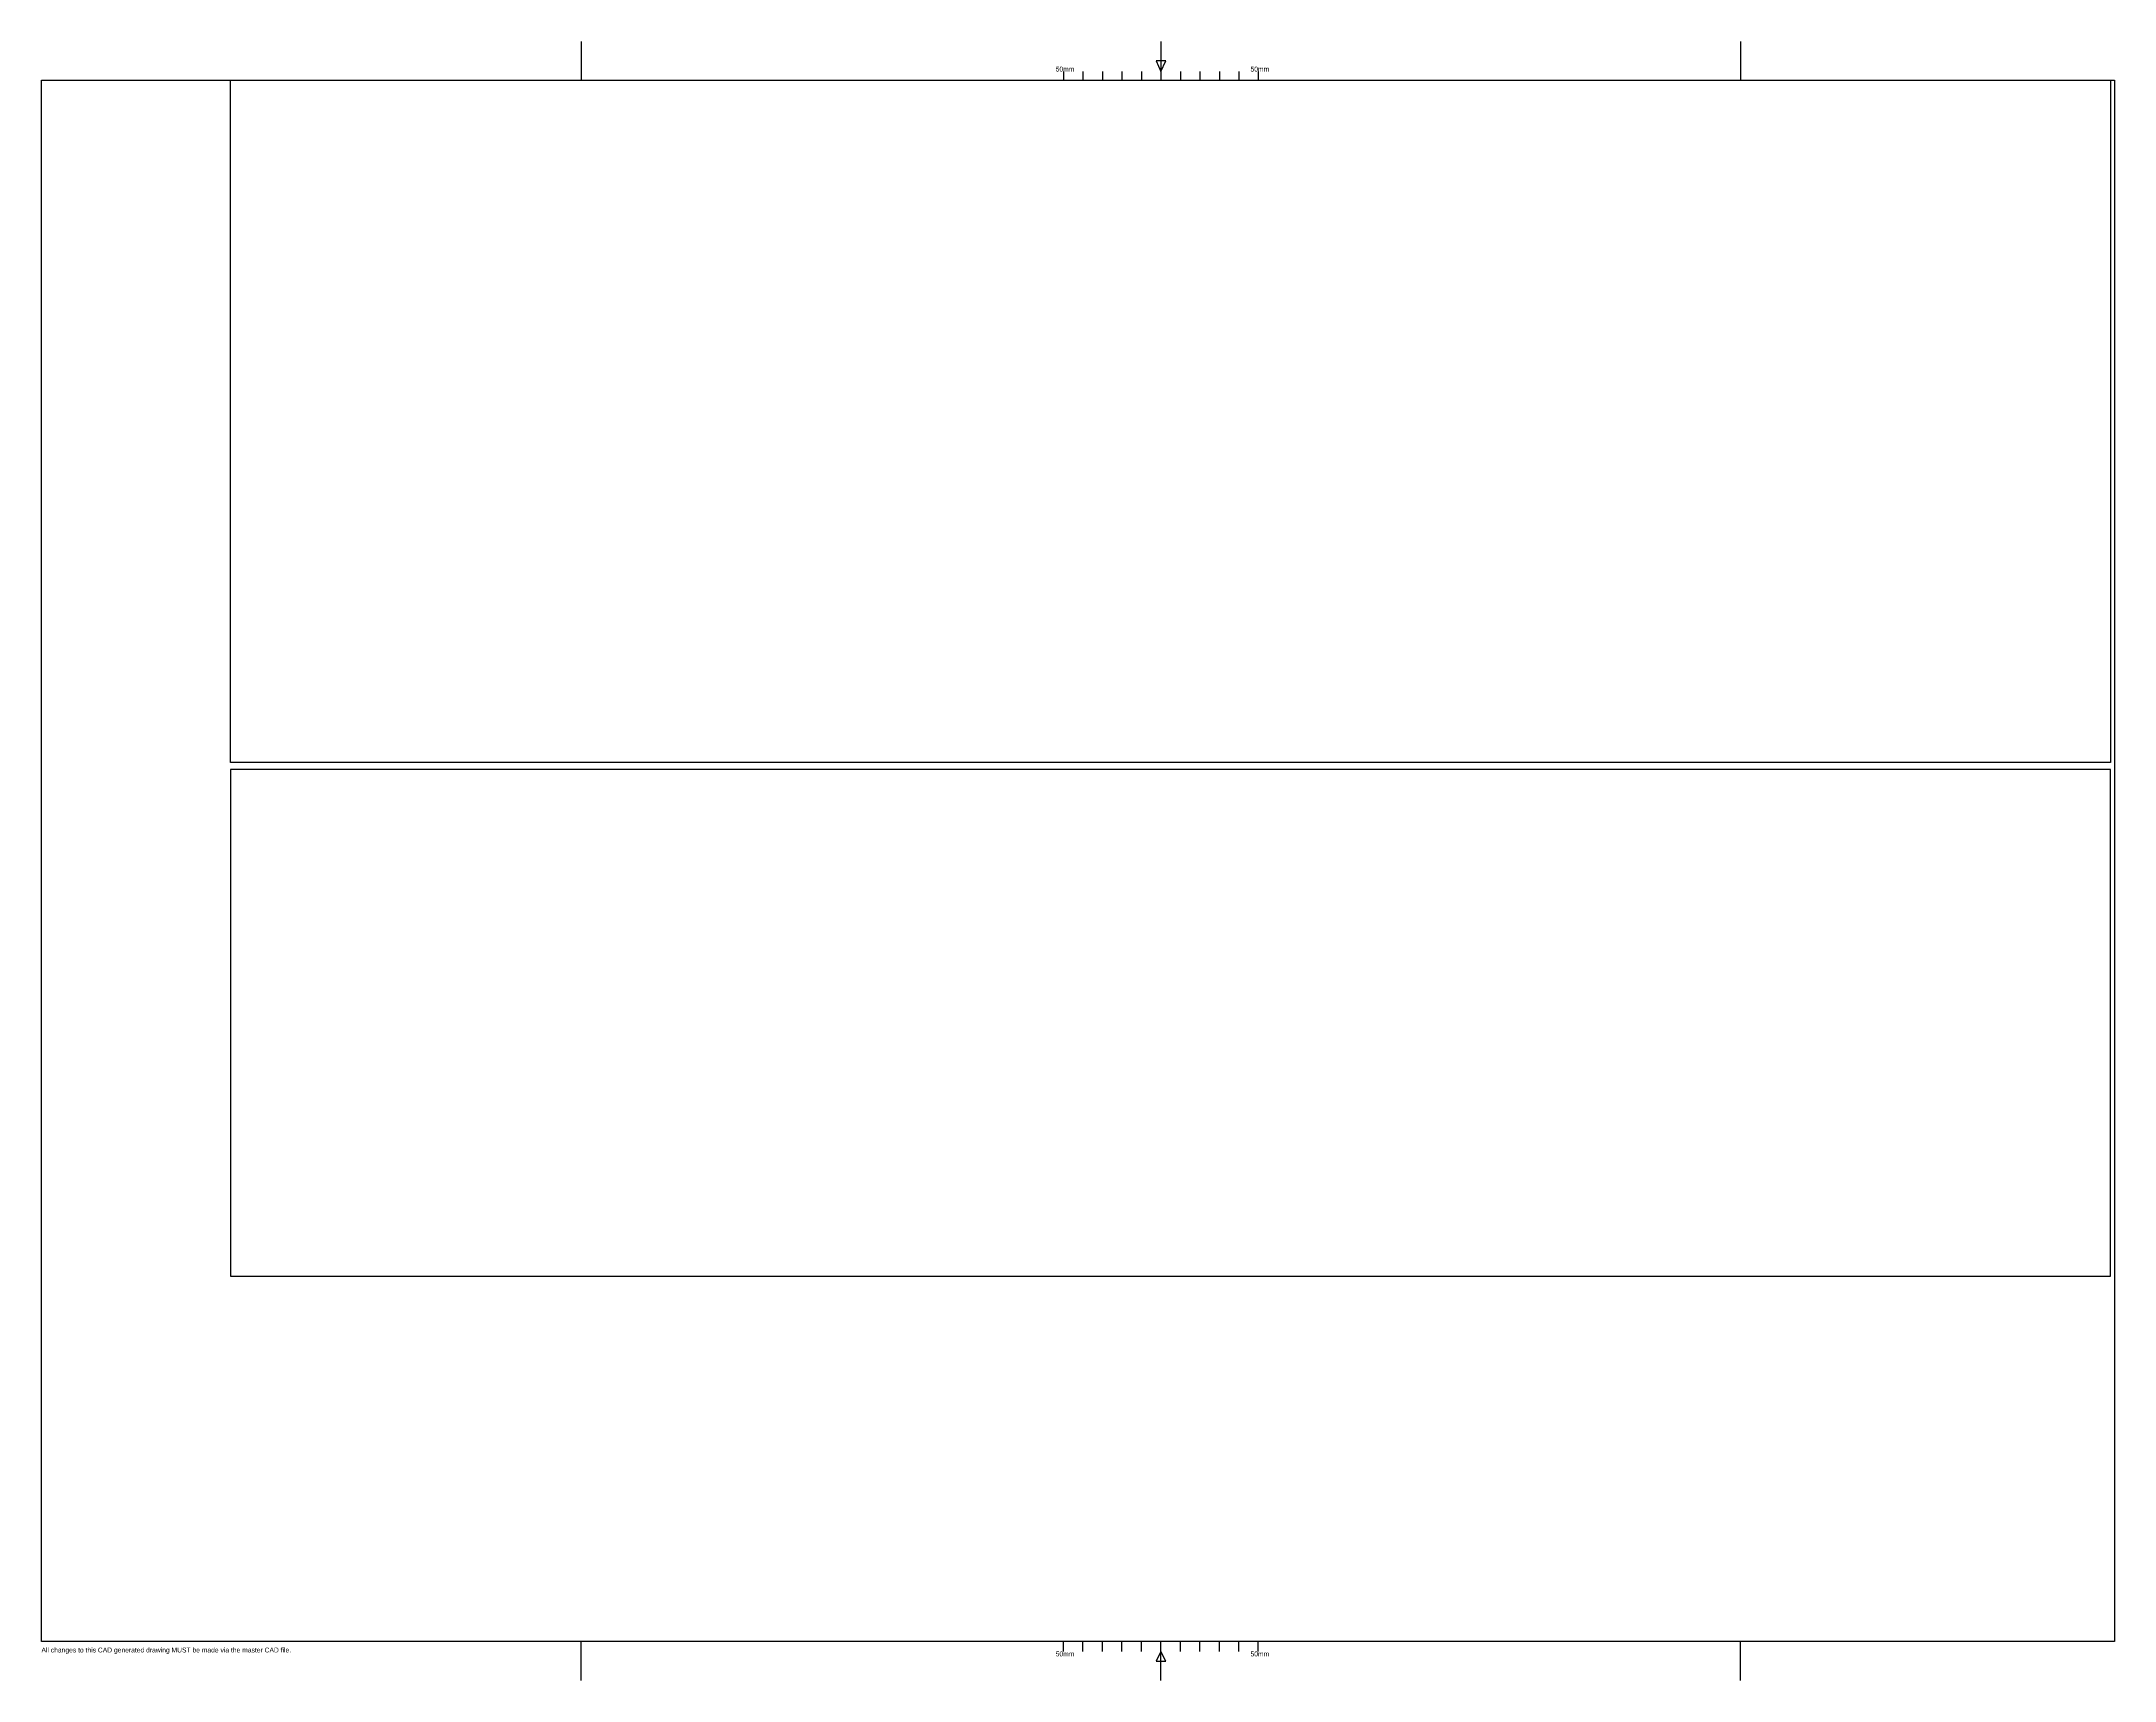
# Model space of a CAD drawing. Extents: x 0 to 1.19, y 0 to 0.84.
# Drawn here: x 0.02 to 1.084, y 0 to 0.841 of the extents above; entities that cross this region are included whole.
import ezdxf

# ---------------------------------------------------------------- set-up
doc = ezdxf.new("R2010")
doc.units = 0
doc.layers.add('Default', color=7, linetype='Continuous')
doc.layers.add('GEN-DGN-FRAME', color=7, linetype='Continuous')

msp = doc.modelspace()

# ---------------------------------------------------------------- linework, layer by layer
at = {"layer": 'Default'}
for points in [[(0.117, 0.8211), (1.082, 0.8211), (1.082, 0.4711), (0.117, 0.4711)], [(0.117, 0.2075), (1.082, 0.2075), (1.082, 0.4675), (0.117, 0.4675)]]:
    msp.add_lwpolyline(points, close=True, dxfattribs=at)
at = {"layer": 'GEN-DGN-FRAME'}
for p, q in [((0.297, 0.841), (0.297, 0.8211)), ((0.5945, 0.841), (0.5945, 0.8211)), ((0.892, 0.841), (0.892, 0.8211)), ((0.592, 0.8311), (0.5945, 0.8256)), ((0.5945, 0.8311), (0.592, 0.8311)), ((0.5945, 0.8256), (0.597, 0.8311)), ((0.597, 0.8311), (0.5945, 0.8311)), ((0.5445, 0.8256), (0.5445, 0.8211)), ((0.5545, 0.8256), (0.5545, 0.8211)), ((0.5645, 0.8256), (0.5645, 0.8211)), ((0.5745, 0.8256), (0.5745, 0.8211)), ((0.5845, 0.8256), (0.5845, 0.8211)), ((0.6045, 0.8256), (0.6045, 0.8211)), ((0.6145, 0.8256), (0.6145, 0.8211)), ((0.6245, 0.8256), (0.6245, 0.8211)), ((0.6345, 0.8256), (0.6345, 0.8211)), ((0.6445, 0.8256), (0.6445, 0.8211)), ((0.297, 0), (0.297, 0.02)), ((0.5445, 0.0149), (0.5445, 0.02)), ((0.5545, 0.0149), (0.5545, 0.02)), ((0.5645, 0.0149), (0.5645, 0.02)), ((0.5745, 0.0149), (0.5745, 0.02)), ((0.5845, 0.0149), (0.5845, 0.02)), ((0.5945, 0.0149), (0.592, 0.0099)), ((0.5945, 0), (0.5945, 0.02)), ((0.597, 0.0099), (0.5945, 0.0149)), ((0.6045, 0.0149), (0.6045, 0.02)), ((0.6145, 0.0149), (0.6145, 0.02)), ((0.6245, 0.0149), (0.6245, 0.02)), ((0.6345, 0.0149), (0.6345, 0.02)), ((0.6445, 0.0149), (0.6445, 0.02)), ((0.892, 0), (0.892, 0.02)), ((0.592, 0.0099), (0.5945, 0.0099)), ((0.5945, 0.0099), (0.597, 0.0099))]:
    msp.add_line(p, q, dxfattribs=at)
msp.add_lwpolyline([(0.02, 0.8211), (1.084, 0.8211), (1.084, 0.02), (0.02, 0.02)], close=True, dxfattribs=at)

# ---------------------------------------------------------------- texts
for s, p in [('50mm', (0.5405, 0.8256)), ('50mm', (0.6405, 0.8256)), ('All changes to this CAD generated drawing MUST be made via the master CAD file.', (0.0199, 0.0144)), ('50mm', (0.5405, 0.0124)), ('50mm', (0.6405, 0.0124))]:
    msp.add_text(s, height=0.0025, dxfattribs=at).set_placement(p)

doc.saveas('drawing.dxf')
